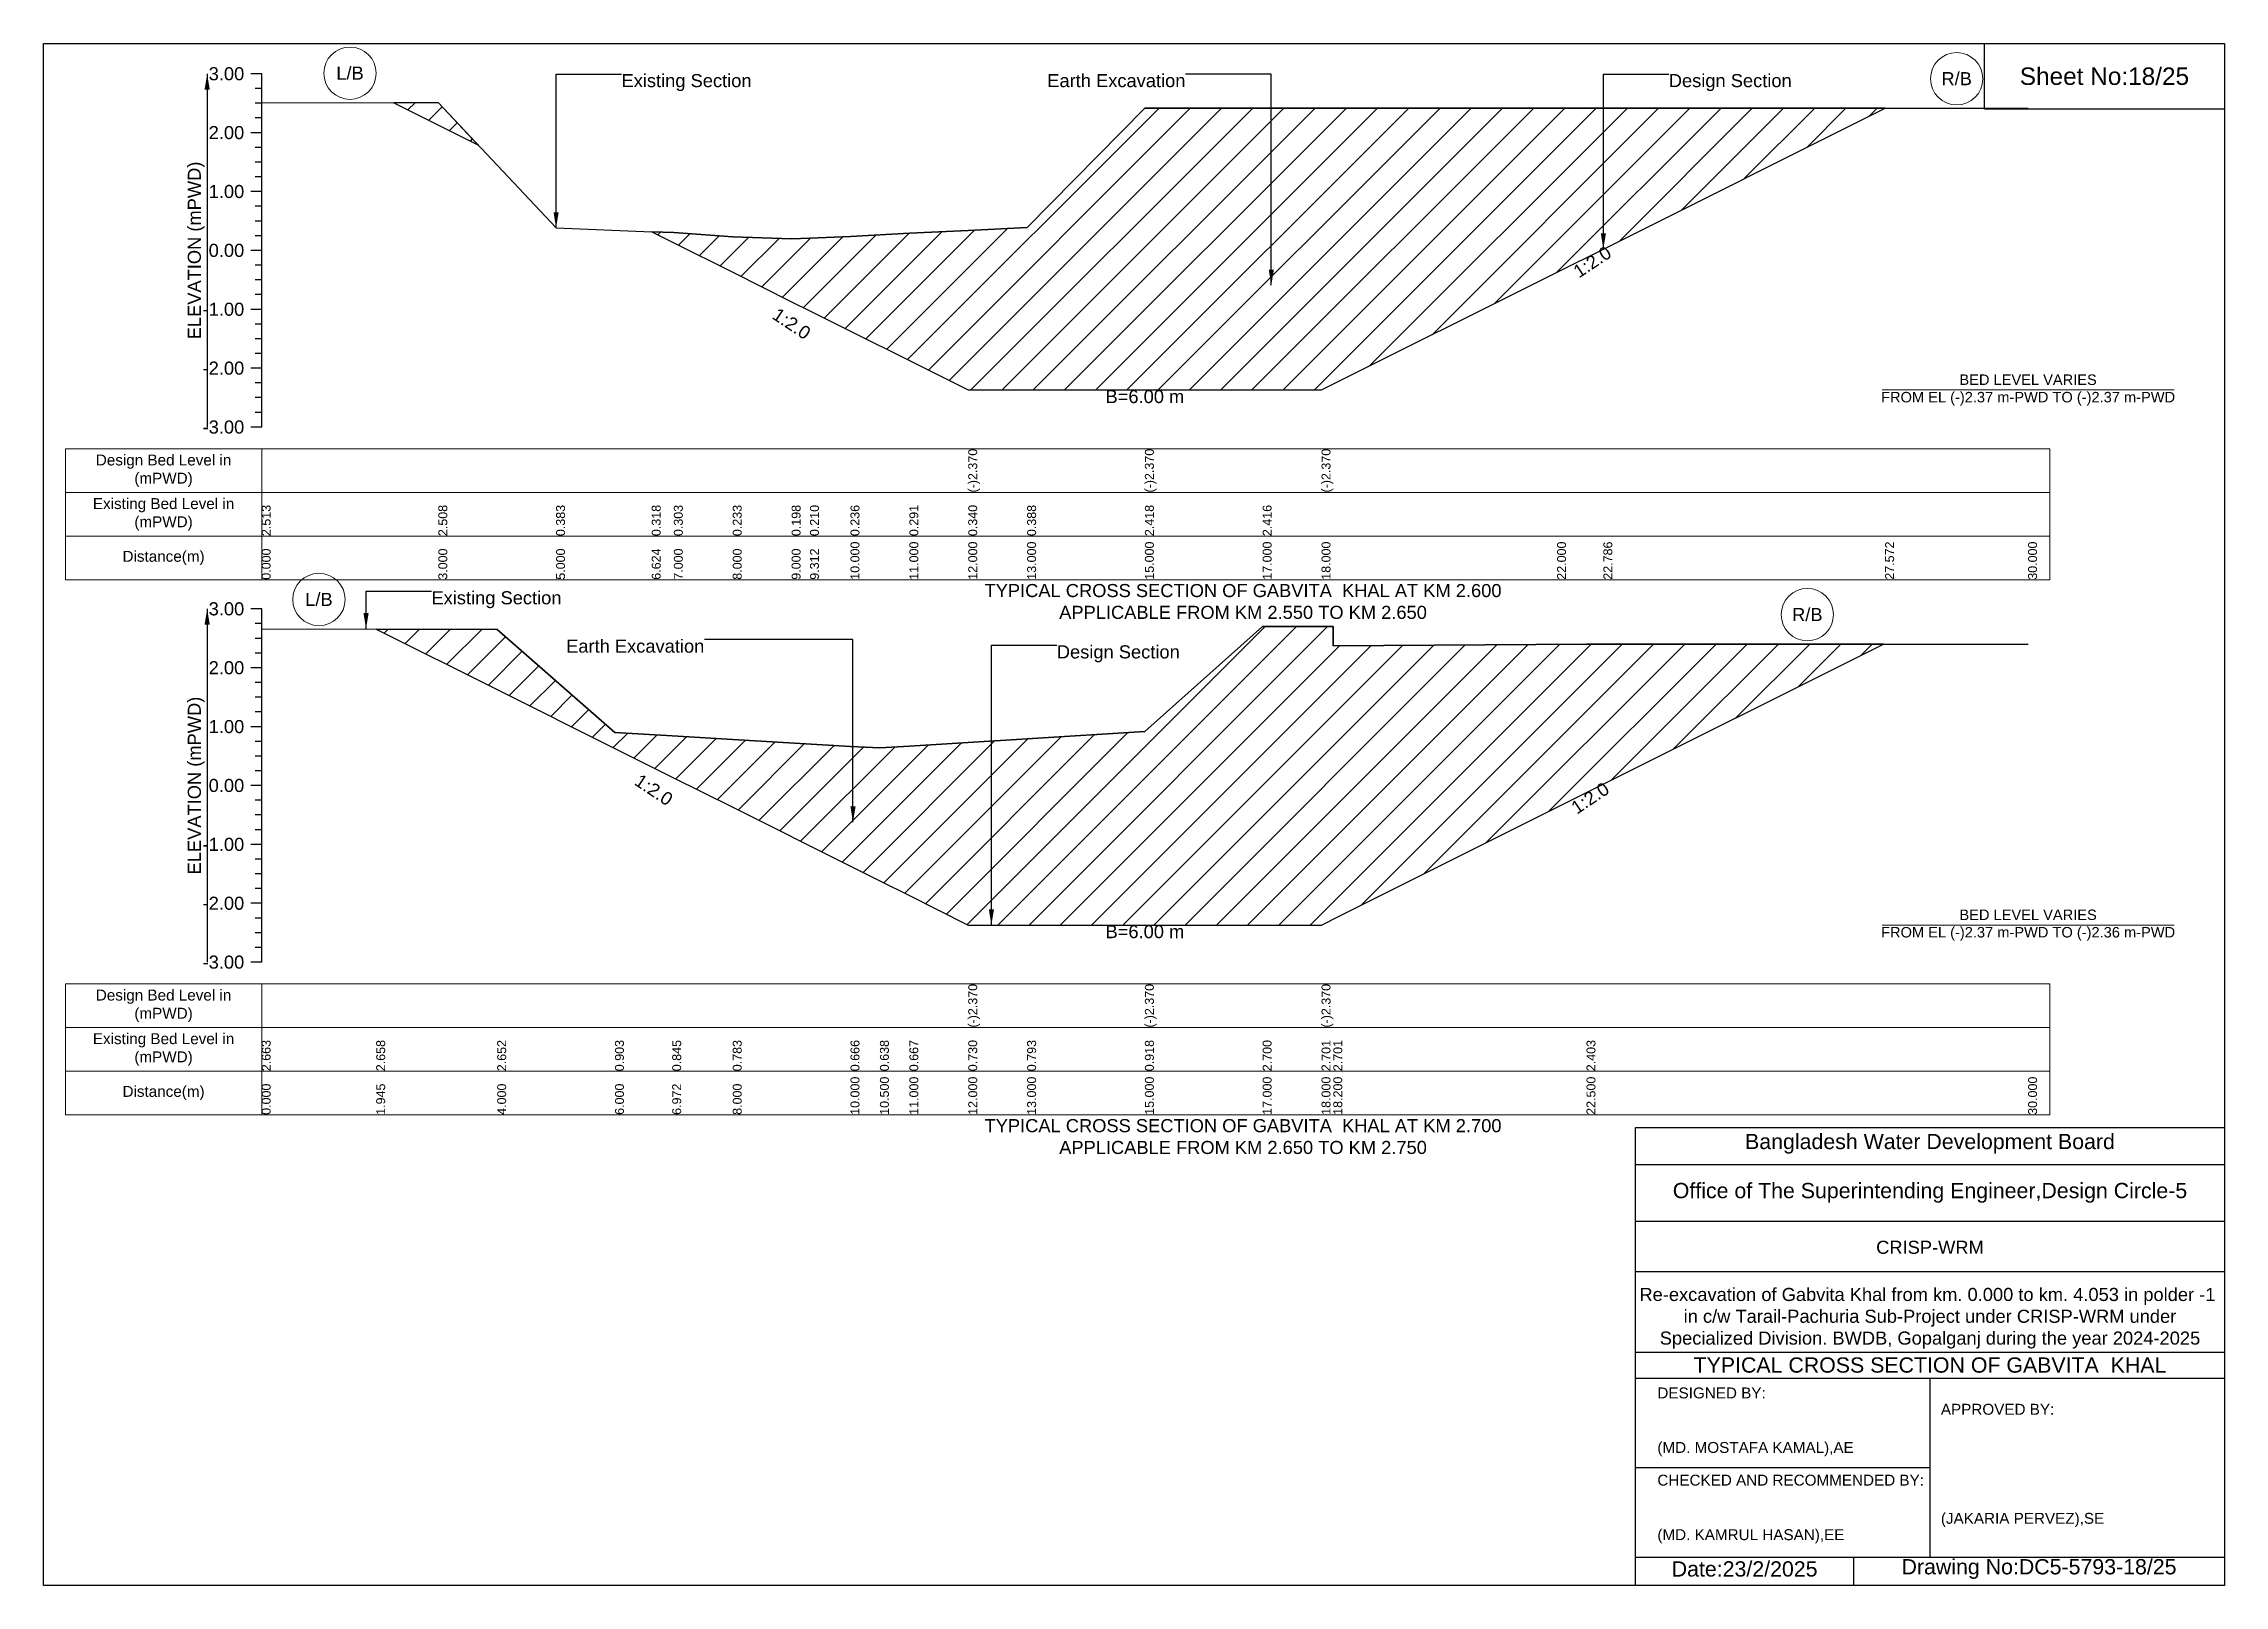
# Model space of a CAD drawing. Header units: feet. Extents: x 91000 to 358000, y -12982 to 34.
# Drawn here: x 270000 to 278000, y -5656 to 0 of the extents above; entities that cross this region are included whole.
import ezdxf

# ---------------------------------------------------------------- set-up
doc = ezdxf.new("R2010")
doc.units = ezdxf.units.FT
doc.header["$LTSCALE"] = 7
doc.header["$MEASUREMENT"] = 0
for name, color, linetype, lineweight in [('Cross section Data Border', 7, 'Continuous', 9), ('Cross Section Labels', 7, 'Continuous', 9), ('Existing_Bed_Level for Xsection', 7, 'Continuous', 25)]:
    doc.layers.add(name, color=color, linetype=linetype, lineweight=lineweight)
doc.styles.get("Standard").update_dxf_attribs({"font": 'arial.ttf'})
doc.dimstyles.get("Standard").update_dxf_attribs({"dimtxt": 0.18, "dimasz": 0.18, "dimexe": 0.18, "dimexo": 0.0625, "dimgap": 0.09, "dimtad": 0, "dimtih": 1, "dimtoh": 1, "dimdec": 4, "dimzin": 0, "dimdsep": 46, "dimtxsty": 'Standard', "dimcen": 0.09, "dimadec": 0, "dimazin": 0, "dimtfac": 1, "dimtdec": 4, "dimtofl": 0, "dimtmove": 0, "dimatfit": 3, "dimfxl": 1, "dimtolj": 1, "dimtzin": 0, "dimarcsym": 0})
pattern_1 = [(45, (0, 480), (-57.27565, 57.27565), [])]

msp = doc.modelspace()

# ---------------------------------------------------------------- texts
at = {"attachment_point": 5}
for s, insert, char_height in [('Sheet No:18/25', (277560, -120), 64), ('Bangladesh Water Development Board', (276920, -4036), 56), ('Office of The Superintending Engineer,Design Circle-5', (276920, -4216), 56)]:
    msp.add_mtext(s, dxfattribs=dict(at, insert=insert, char_height=char_height))
for s, insert, char_height, width, attachment_point in [('CRISP-WRM', (276920, -4416), 48, 2240, 5), ('Re-excavation of Gabvita Khal from km. 0.000 to km. 4.053 in polder -1  in c/w Tarail-Pachuria Sub-Project under CRISP-WRM under Specialized Division. BWDB, Gopalganj during the year 2024-2025', (276920, -4676), 48, 2160, 5), ('TYPICAL CROSS SECTION OF GABVITA  KHAL', (276920, -4848), 56, 2240, 5), ('DESIGNED BY:^J^J^J(MD. MOSTAFA KAMAL),AE', (275920, -5056), 40, 1120, 4), ('APPROVED BY:^J^J^J^J^J^J(JAKARIA PERVEZ),SE', (276960, -5216), 40, 1120, 4), ('CHECKED AND RECOMMENDED BY:^J^J^J(MD. KAMRUL HASAN),EE', (275920, -5376), 40, 1120, 4), ('Date:23/2/2025 ', (276240, -5596), 56, 1120, 5), ('Drawing No:DC5-5793-18/25', (277320, -5596), 56, 1760, 5)]:
    msp.add_mtext(s, dxfattribs=dict(insert=insert, char_height=char_height, width=width, attachment_point=attachment_point))
at = {"layer": 'Cross section Data Border', "char_height": 40, "width": 640, "attachment_point": 5}
for s, insert in [('Design Bed Level in (mPWD)', (270440, -1566.8)), ('Existing Bed Level in (mPWD)', (270440, -1726.8)), ('Distance(m)', (270440, -1886.8)), ('Design Bed Level in (mPWD)', (270440, -3529.8)), ('Existing Bed Level in (mPWD)', (270440, -3689.8)), ('Distance(m)', (270440, -3849.8))]:
    msp.add_mtext(s, dxfattribs=dict(at, insert=insert))
at = {"layer": 'Cross Section Labels'}
for s, insert, char_height, attachment_point in [('L/B', (271124, -108.5), 48, 5), ('Existing Section', (272120, -111.7), 48, 1), ('Earth Excavation', (274188.7, -111.7), 48, 3), ('Design Section', (275961.8, -111.7), 48, 1), ('R/B', (277017.8, -128.9), 48, 5), ('B=6.00 m', (274040, -1270.7), 48, 2), ('BED LEVEL VARIES ^JFROM EL (-)2.37 m-PWD TO (-)2.37 m-PWD', (277280, -1270.7), 38.4, 5), ('TYPICAL CROSS SECTION OF GABVITA  KHAL AT KM 2.600^JAPPLICABLE FROM KM 2.550 TO KM 2.650', (274400, -2046.8), 48, 5), ('L/B', (271010, -2039.2), 48, 5), ('Existing Section', (271422.8, -2009), 48, 1), ('R/B', (276470, -2094.8), 48, 5), ('Earth Excavation', (272423.7, -2186.3), 48, 3), ('Design Section', (273716.9, -2207.4), 48, 1), ('BED LEVEL VARIES ^JFROM EL (-)2.37 m-PWD TO (-)2.36 m-PWD', (277280, -3233.7), 38.4, 5), ('B=6.00 m', (274040, -3233.7), 48, 2), ('TYPICAL CROSS SECTION OF GABVITA  KHAL AT KM 2.700^JAPPLICABLE FROM KM 2.650 TO KM 2.750', (274400, -4009.8), 48, 5)]:
    msp.add_mtext(s, dxfattribs=dict(at, insert=insert, char_height=char_height, attachment_point=attachment_point))
at = {"layer": 'Cross Section Labels', "char_height": 48, "attachment_point": 2}
for insert, rotation in [((275667.8, -780.8), 33.69007), ((272757.4, -1007.4), 326.30993), ((272252, -2717.7), 326.30993), ((275660, -2747.7), 33.69007)]:
    msp.add_mtext('1:2.0', dxfattribs=dict(at, insert=insert, rotation=rotation))
at = {"layer": 'Existing_Bed_Level for Xsection', "char_height": 48, "attachment_point": 6}
for s, insert in [('3.00', (270736, -110.8)), ('2.00', (270736, -326.8)), ('1.00', (270736, -542.8)), ('0.00', (270736, -758.8)), ('-1.00', (270736, -974.8)), ('-2.00', (270736, -1190.8)), ('-3.00', (270736, -1406.8)), ('3.00', (270736, -2073.8)), ('2.00', (270736, -2289.8)), ('1.00', (270736, -2505.8)), ('0.00', (270736, -2721.8)), ('-1.00', (270736, -2937.8)), ('-2.00', (270736, -3153.8)), ('-3.00', (270736, -3369.8))]:
    msp.add_mtext(s, dxfattribs=dict(at, insert=insert))
at = {"layer": 'Existing_Bed_Level for Xsection', "rotation": 90}
for s, insert, char_height, attachment_point in [('ELEVATION (mPWD)', (270560, -758.8), 48, 5), ('(-)2.370', (273392, -1646.8), 32.8, 1), ('(-)2.370', (274040, -1646.8), 32.8, 1), ('(-)2.370', (274688, -1646.8), 32.8, 1), ('2.513', (270800, -1806.8), 32.8, 1), ('2.508', (271448, -1806.8), 32.8, 1), ('0.383', (271880, -1806.8), 32.8, 1), ('0.318', (272230.8, -1806.8), 32.8, 1), ('0.303', (272312, -1806.8), 32.8, 1), ('0.233', (272528, -1806.8), 32.8, 1), ('0.198', (272744, -1806.8), 32.8, 1), ('0.210', (272811.4, -1806.8), 32.8, 1), ('0.236', (272960, -1806.8), 32.8, 1), ('0.291', (273176, -1806.8), 32.8, 1), ('0.340', (273392, -1806.8), 32.8, 1), ('0.388', (273608, -1806.8), 32.8, 1), ('2.418', (274040, -1806.8), 32.8, 1), ('2.416', (274472, -1806.8), 32.8, 1), ('10.000', (272960, -1966.8), 32.8, 1), ('11.000', (273176, -1966.8), 32.8, 1), ('12.000', (273392, -1966.8), 32.8, 1), ('13.000', (273608, -1966.8), 32.8, 1), ('15.000', (274040, -1966.8), 32.8, 1), ('17.000', (274472, -1966.8), 32.8, 1), ('18.000', (274688, -1966.8), 32.8, 1), ('22.000', (275552, -1966.8), 32.8, 1), ('22.786', (275721.8, -1966.8), 32.8, 1), ('27.572', (276755.6, -1966.8), 32.8, 1), ('30.000', (277280, -1966.8), 32.8, 1), ('0.000', (270800, -1966.8), 32.8, 1), ('3.000', (271448, -1966.8), 32.8, 1), ('5.000', (271880, -1966.8), 32.8, 1), ('6.624', (272230.8, -1966.8), 32.8, 1), ('7.000', (272312, -1966.8), 32.8, 1), ('8.000', (272528, -1966.8), 32.8, 1), ('9.000', (272744, -1966.8), 32.8, 1), ('9.312', (272811.4, -1966.8), 32.8, 1), ('ELEVATION (mPWD)', (270560, -2721.8), 48, 5), ('(-)2.370', (273392, -3609.8), 32.8, 1), ('(-)2.370', (274040, -3609.8), 32.8, 1), ('(-)2.370', (274688, -3609.8), 32.8, 1), ('2.663', (270800, -3769.8), 32.8, 1), ('2.658', (271220.1, -3769.8), 32.8, 1), ('2.652', (271664, -3769.8), 32.8, 1), ('0.903', (272096, -3769.8), 32.8, 1), ('0.845', (272306, -3769.8), 32.8, 1), ('0.783', (272528, -3769.8), 32.8, 1), ('0.666', (272960, -3769.8), 32.8, 1), ('0.638', (273068, -3769.8), 32.8, 1), ('0.667', (273176, -3769.8), 32.8, 1), ('0.730', (273392, -3769.8), 32.8, 1), ('0.793', (273608, -3769.8), 32.8, 1), ('0.918', (274040, -3769.8), 32.8, 1), ('2.700', (274472, -3769.8), 32.8, 1), ('2.701', (274688, -3769.8), 32.8, 1), ('2.701', (274731.2, -3769.8), 32.8, 1), ('2.403', (275660, -3769.8), 32.8, 1), ('0.000', (270800, -3929.8), 32.8, 1), ('1.945', (271220.1, -3929.8), 32.8, 1), ('4.000', (271664, -3929.8), 32.8, 1), ('6.000', (272096, -3929.8), 32.8, 1), ('6.972', (272306, -3929.8), 32.8, 1), ('8.000', (272528, -3929.8), 32.8, 1), ('10.000', (272960, -3929.8), 32.8, 1), ('10.500', (273068, -3929.8), 32.8, 1), ('11.000', (273176, -3929.8), 32.8, 1), ('12.000', (273392, -3929.8), 32.8, 1), ('13.000', (273608, -3929.8), 32.8, 1), ('15.000', (274040, -3929.8), 32.8, 1), ('17.000', (274472, -3929.8), 32.8, 1), ('18.000', (274688, -3929.8), 32.8, 1), ('18.200', (274731.2, -3929.8), 32.8, 1), ('22.500', (275660, -3929.8), 32.8, 1), ('30.000', (277280, -3929.8), 32.8, 1)]:
    msp.add_mtext(s, dxfattribs=dict(at, insert=insert, char_height=char_height, attachment_point=attachment_point))

# ---------------------------------------------------------------- hatches: boundary and pattern name
at = {"layer": 'Existing_Bed_Level for Xsection'}
h = msp.add_hatch(dxfattribs=at)
h.set_pattern_fill('ANSI31', color=256, scale=648, style=0)
h.set_pattern_definition(pattern_1)
h.paths.add_polyline_path([(271284.2, -216.8), (271448, -298.7), (271593.2, -371.3), (271448, -217)])
h = msp.add_hatch(dxfattribs=at)
h.set_pattern_fill('ANSI31', color=256, scale=648, style=0)
h.set_pattern_definition(pattern_1)
h.paths.add_polyline_path([(272230.8, -690.1), (272312, -730.7), (272528, -838.7), (272744, -946.7), (272811.4, -980.4), (272960, -1054.7), (273176, -1162.7), (273392, -1270.7), (273608, -1270.7), (274040, -1270.7), (274472, -1270.7), (274688, -1270.7), (275552, -838.7), (275721.8, -753.8), (276755.6, -236.9), (275721.8, -236.9), (275552, -236.9), (274688, -236.9), (274472, -236.9), (274040, -236.5), (273608, -675), (273392, -685.4), (273176, -695.9), (272960, -707.8), (272811.4, -713.4), (272744, -716), (272528, -708.4), (272312, -693.3)])
h = msp.add_hatch(dxfattribs=at)
h.set_pattern_fill('ANSI31', color=256, scale=648, style=0)
h.set_pattern_definition(pattern_1)
h.paths.add_polyline_path([(271220.1, -2147.8), (271664, -2369.7), (272096, -2585.7), (272306, -2690.7), (272528, -2801.7), (272960, -3017.7), (273068, -3071.7), (273176, -3125.7), (273392, -3233.7), (273608, -3233.7), (274040, -3233.7), (274472, -3233.7), (274688, -3233.7), (274709.6, -3222.9), (274731.2, -3212.1), (275660, -2747.7), (276749.9, -2202.8), (275660, -2202.8), (274731.2, -2209.7), (274731.2, -2138.4), (274709.6, -2138.4), (274688, -2138.4), (274472, -2138.6), (274040, -2523.5), (273608, -2550.5), (273392, -2564.1), (273176, -2577.7), (273068, -2584), (272960, -2578), (272528, -2552.7), (272306, -2539.4), (272096, -2526.8), (271664, -2149)])

# ---------------------------------------------------------------- linework, layer by layer
for points in [[(270000, 0), (278000, 0), (278000, -5656), (270000, -5656)], [(277120, 0), (278000, 0), (278000, -240), (277120, -240)]]:
    msp.add_lwpolyline(points, close=True)
for points in [[(275840, -5656), (275840, -3976), (278000, -3976)], [(275840, -4112), (278000, -4112)], [(275840, -4320), (278000, -4320)], [(275840, -4504), (278000, -4504)], [(275840, -4800), (278000, -4800)], [(275840, -4896), (278000, -4896)], [(276920, -4896), (276920, -5552)], [(275840, -5224), (276920, -5224)], [(275840, -5552), (278000, -5552)], [(276640, -5552), (276640, -5656)]]:
    msp.add_lwpolyline(points)
at = {"layer": 'Cross section Data Border'}
for points in [[(270080, -1486.8), (277360, -1486.8), (277360, -1966.8), (270080, -1966.8)], [(270080, -3449.8), (277360, -3449.8), (277360, -3929.8), (270080, -3929.8)]]:
    msp.add_lwpolyline(points, close=True, dxfattribs=at)
for points in [[(270800, -1486.8), (270800, -1966.8)], [(270080, -1646.8), (277360, -1646.8)], [(270080, -1806.8), (277360, -1806.8)], [(270800, -3449.8), (270800, -3929.8)], [(270080, -3609.8), (277360, -3609.8)], [(270080, -3769.8), (277360, -3769.8)]]:
    msp.add_lwpolyline(points, dxfattribs=at)
at = {"layer": 'Cross Section Labels'}
for points in [[(276744.2, -1270.7), (277815.8, -1270.7)], [(276744.2, -3233.7), (277815.8, -3233.7)]]:
    msp.add_lwpolyline(points, dxfattribs=at)
for centre in [(271124, -108.5), (277017.8, -128.9), (271010, -2039.2), (276470, -2094.8)]:
    msp.add_circle(centre, 96, dxfattribs=at)
at = {"layer": 'Existing_Bed_Level for Xsection'}
for points in [[(270800, -110.8), (270760, -110.8)], [(270800, -1406.8), (270800, -1190.8), (270800, -974.8), (270800, -758.8), (270800, -542.8), (270800, -326.8), (270800, -110.8)], [(270800, -164.8), (270776, -164.8)], [(270800, -218.8), (270776, -218.8)], [(270800, -216), (271448, -217), (271880, -676), (272230.8, -690.1), (272312, -693.3), (272528, -708.4), (272744, -716), (272811.4, -713.4), (272960, -707.8), (273176, -695.9), (273392, -685.4), (273392, -685.4), (273608, -675), (274040, -236.5), (274040, -236.5), (274472, -236.9), (274688, -236.9), (274688, -236.9), (275552, -236.9), (275721.8, -236.9), (276755.6, -236.9), (277280, -236.9)], [(270800, -272.8), (270776, -272.8)], [(270800, -326.8), (270760, -326.8)], [(270800, -380.8), (270776, -380.8)], [(270800, -434.8), (270776, -434.8)], [(270800, -542.8), (270760, -542.8)], [(270800, -488.8), (270776, -488.8)], [(270800, -596.8), (270776, -596.8)], [(270800, -650.8), (270776, -650.8)], [(270800, -704.8), (270776, -704.8)], [(270800, -758.8), (270760, -758.8)], [(270800, -812.8), (270776, -812.8)], [(270800, -866.8), (270776, -866.8)], [(270800, -920.8), (270776, -920.8)], [(270800, -974.8), (270760, -974.8)], [(270800, -1028.8), (270776, -1028.8)], [(270800, -1082.8), (270776, -1082.8)], [(270800, -1190.8), (270760, -1190.8)], [(270800, -1136.8), (270776, -1136.8)], [(270800, -1244.8), (270776, -1244.8)], [(270800, -1298.8), (270776, -1298.8)], [(270800, -1352.8), (270776, -1352.8)], [(270800, -1406.8), (270760, -1406.8)], [(270800, -2073.8), (270760, -2073.8)], [(270800, -3369.8), (270800, -3153.8), (270800, -2937.8), (270800, -2721.8), (270800, -2505.8), (270800, -2289.8), (270800, -2073.8)], [(270800, -2127.8), (270776, -2127.8)], [(270800, -2146.6), (271220.1, -2147.8), (271664, -2149), (272096, -2526.8), (272306, -2539.4), (272528, -2552.7), (272960, -2578), (273068, -2584), (273176, -2577.7), (273392, -2564.1), (273392, -2564.1), (273608, -2550.5), (274040, -2523.5), (274040, -2523.5), (274472, -2138.6), (274688, -2138.4), (274688, -2138.4), (274709.6, -2138.4), (274731.2, -2138.4), (274731.2, -2209.7), (275660, -2202.8), (277280, -2202.8)], [(270800, -2181.8), (270776, -2181.8)], [(270800, -2235.8), (270776, -2235.8)], [(270800, -2289.8), (270760, -2289.8)], [(270800, -2343.8), (270776, -2343.8)], [(270800, -2397.8), (270776, -2397.8)], [(270800, -2451.8), (270776, -2451.8)], [(270800, -2505.8), (270760, -2505.8)], [(270800, -2559.8), (270776, -2559.8)], [(270800, -2613.8), (270776, -2613.8)], [(270800, -2667.8), (270776, -2667.8)], [(270800, -2721.8), (270760, -2721.8)], [(270800, -2775.8), (270776, -2775.8)], [(270800, -2829.8), (270776, -2829.8)], [(270800, -2937.8), (270760, -2937.8)], [(270800, -2883.8), (270776, -2883.8)], [(270800, -2991.8), (270776, -2991.8)], [(270800, -3045.8), (270776, -3045.8)], [(270800, -3099.8), (270776, -3099.8)], [(270800, -3153.8), (270760, -3153.8)], [(270800, -3207.8), (270776, -3207.8)], [(270800, -3261.8), (270776, -3261.8)], [(270800, -3315.8), (270776, -3315.8)], [(270800, -3369.8), (270760, -3369.8)]]:
    msp.add_lwpolyline(points, dxfattribs=at)
for points in [[(271284.2, -216.8), (271448, -298.7), (271593.2, -371.3), (271448, -217)], [(272230.8, -690.1), (272230.8, -690.1), (272312, -730.7), (272528, -838.7), (272744, -946.7), (272811.4, -980.4), (272960, -1054.7), (273176, -1162.7), (273392, -1270.7), (273392, -1270.7), (273608, -1270.7), (274040, -1270.7), (274040, -1270.7), (274472, -1270.7), (274688, -1270.7), (274688, -1270.7), (275552, -838.7), (275721.8, -753.8), (276755.6, -236.9), (275721.8, -236.9), (275552, -236.9), (274688, -236.9), (274688, -236.9), (274472, -236.9), (274040, -236.5), (274040, -236.5), (273608, -675), (273392, -685.4), (273392, -685.4), (273176, -695.9), (272960, -707.8), (272811.4, -713.4), (272744, -716), (272528, -708.4), (272312, -693.3), (272230.8, -690.1)], [(271220.1, -2147.8), (271664, -2369.7), (272096, -2585.7), (272306, -2690.7), (272528, -2801.7), (272960, -3017.7), (273068, -3071.7), (273176, -3125.7), (273392, -3233.7), (273392, -3233.7), (273608, -3233.7), (274040, -3233.7), (274040, -3233.7), (274472, -3233.7), (274688, -3233.7), (274688, -3233.7), (274709.6, -3222.9), (274731.2, -3212.1), (274731.2, -3212.1), (275660, -2747.7), (276749.9, -2202.8), (275660, -2202.8), (274731.2, -2209.7), (274731.2, -2138.4), (274709.6, -2138.4), (274688, -2138.4), (274688, -2138.4), (274472, -2138.6), (274040, -2523.5), (274040, -2523.5), (273608, -2550.5), (273392, -2564.1), (273392, -2564.1), (273176, -2577.7), (273068, -2584), (272960, -2578), (272528, -2552.7), (272306, -2539.4), (272096, -2526.8), (271664, -2149)]]:
    msp.add_lwpolyline(points, close=True, dxfattribs=at)

msp.set_redraw_order([(e.dxf.handle, doc.entitydb.next_handle()) for e in msp.query("TEXT MTEXT ATTDEF DIMENSION ARC_DIMENSION")])  # texts and dimensions are drawn at this point

# ---------------------------------------------------------------- leaders
at = {"layer": 'Cross Section Labels', "annotation_type": 0, "has_hookline": 1}
for points, hookline_direction, text_width in [([(271880, -676), (271880, -111.7), (272119.9, -111.7)], 0, 467.2), ([(274503.7, -886.7), (274503.7, -111.7), (274188.8, -111.7)], 1, 497), ([(275721.8, -753.8), (275721.8, -111.7), (275961.7, -111.7)], 0, 441.2), ([(271182.8, -2146.6), (271182.8, -2009), (271422.7, -2009)], 0, 467.2), ([(272969.1, -2856.1), (272969.1, -2186.3), (272423.8, -2186.3)], 1, 497), ([(273476.9, -3233.7), (273476.9, -2207.4), (273716.8, -2207.4)], 0, 441.2)]:
    msp.add_leader(points, dimstyle='Standard', override={"dimasz": 57.6}, dxfattribs=dict(at, hookline_direction=hookline_direction, text_width=text_width))
at = {"layer": 'Existing_Bed_Level for Xsection'}
for points in [[(270600, -110.8), (270600, -1406.8)], [(270600, -2073.8), (270600, -3369.8)]]:
    msp.add_leader(points, dimstyle='Standard', override={"dimasz": 57.6}, dxfattribs=at)

doc.saveas('drawing.dxf')
